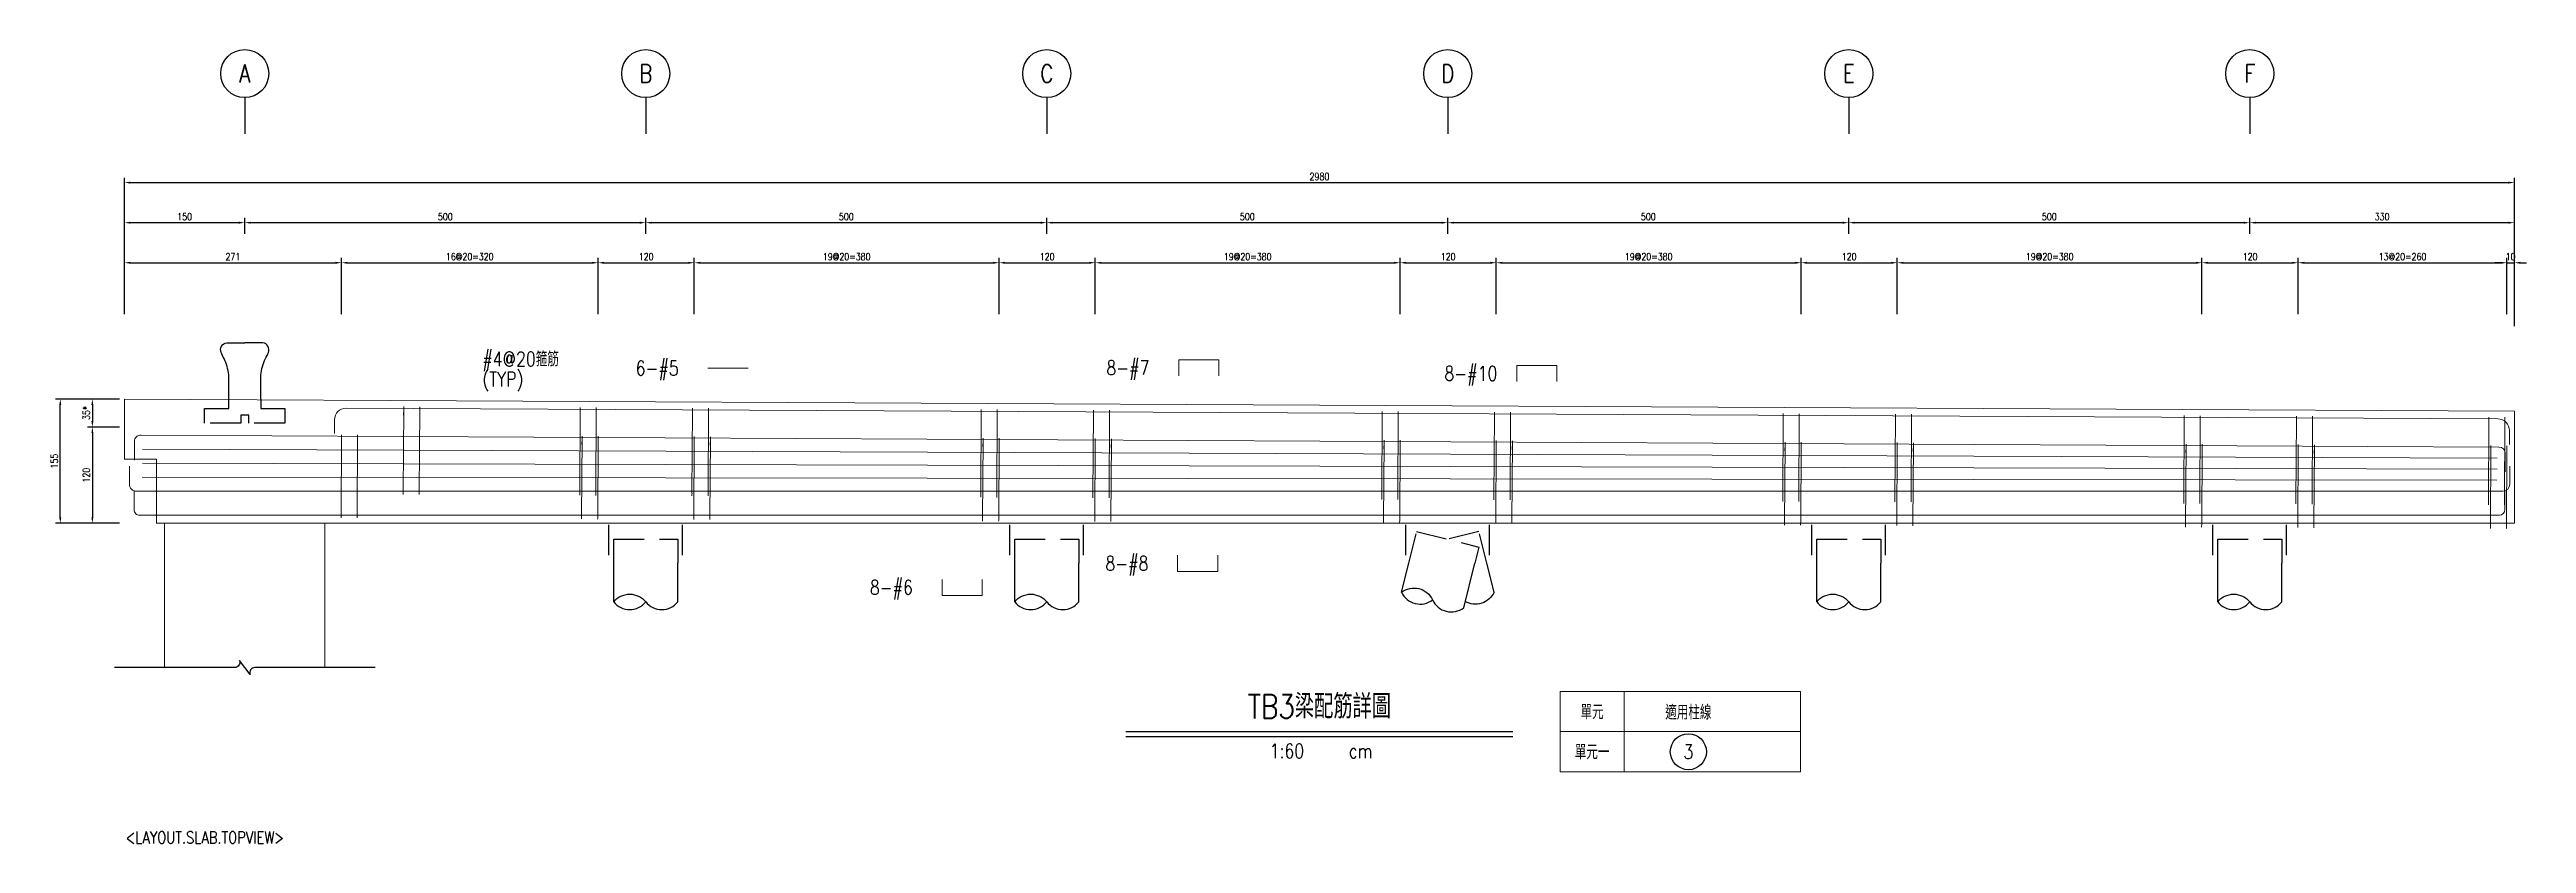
# Model space of a CAD drawing. Extents: x -4754 to 4976, y -19960 to 3841.
# Drawn here: x -359 to 2730, y -9499 to -8509 of the extents above; entities that cross this region are included whole.
import ezdxf
from ezdxf.enums import TextEntityAlignment as Align

# ---------------------------------------------------------------- set-up
doc = ezdxf.new("R2010")
doc.units = 0
doc.header["$LTSCALE"] = 3
doc.linetypes.add('DASHED', pattern=[19.05, 12.7, -6.35])
doc.layers.get('0').update_dxf_attribs({"linetype": 'CONTINUOUS'})
doc.layers.add('HB_0', color=7, linetype='CONTINUOUS', transparency=0.5)
for name, color, linetype in [('HB_DIM', 1, 'CONTINUOUS'), ('HB_SYMBOLS', 7, 'CONTINUOUS'), ('HB_TXT_CTEXT', 2, 'CONTINUOUS'), ('RCAD.PARM.Treatle', 2, 'CONTINUOUS'), ('鋼筋', 3, 'CONTINUOUS')]:
    doc.layers.add(name, color=color, linetype=linetype)
doc.styles.get("Standard").update_dxf_attribs({"font": 'ROMANS.shx', "width": 0.8, "bigfont": 'chineset.shx'})
doc.dimstyles.new('30', dxfattribs={"dimscale": 3, "dimtxt": 3, "dimasz": 2.5, "dimexe": 2, "dimexo": 2, "dimgap": 1, "dimtad": 1, "dimdsep": 46, "dimtxsty": 'Standard', "dimcen": 0, "dimclrd": 256, "dimclre": 256, "dimclrt": 2, "dimadec": 0, "dimazin": 0, "dimtfac": 1, "dimtix": 1, "dimtmove": 2, "dimatfit": 3, "dimfxl": 1, "dimtolj": 1, "dimtzin": 0, "dimarcsym": 0})

msp = doc.modelspace()

# ---------------------------------------------------------------- texts
at = {"layer": 'HB_TXT_CTEXT', "linetype": 'Continuous', "width": 0.8}
for s, p in [('#4@20箍筋', (180.767, -8895.029, 35.225)), (' 6-#5', (362.142, -8906.359, 50)), (' 8-#7', (949.051, -8905.823, -50)), ('(TYP)', (180.767, -8920.029, 35.225)), (' 8-#10', (1370.521, -8912.946, -38)), (' 8-#8', (947.798, -9149.808, -50)), (' 8-#6', (654.132, -9179.826, -50))]:
    msp.add_text(s, height=18, dxfattribs=at).set_placement(p, align=Align.MIDDLE_LEFT)
for s, p in [('單元', (1564.573, -9334.802)), ('適用柱線', (1684.573, -9334.802)), ('單元一', (1564.573, -9384.802))]:
    msp.add_text(s, height=18, dxfattribs=at).set_placement(p, align=Align.MIDDLE)
at = {"layer": 'RCAD.PARM.Treatle', "color": 6, "linetype": 'Continuous', "width": 0.8}
msp.add_text('<LAYOUT.SLAB.TOPVIEW>', height=15, rotation=360, dxfattribs=at).set_placement((-165.201, -9491.803), align=Align.MIDDLE)

# ---------------------------------------------------------------- blocks, each defined once
blk = doc.blocks.new('fender_bottom')
at = {"color": 1, "linetype": 'Continuous'}
blk.add_lwpolyline([(162.5, 0), (12.5, 0, 0.529473), (6.7, -8.6), (-6.7, 8.6, -0.532815), (-12.5, 0), (-162.5, 0)], format="xyb", dxfattribs=at)
blk = doc.blocks.new('fender_top_transverse')
at = {"layer": 'HB_0', "color": 1, "linetype": 'Continuous'}
for points in [[(-20, 30), (-20, 60, 0.07193), (-25.7, 80.5, -0.041495), (-29.5, 88.2, -0.488993), (-22.5, 100), (0, 100)], [(20, 30), (20, 60, -0.07193), (25.7, 80.5, 0.041495), (29.5, 88.2, 0.488993), (22.5, 100), (0, 100)]]:
    blk.add_lwpolyline(points, format="xyb", dxfattribs=at)
at = {"layer": 'HB_0', "color": 252, "linetype": 'DASHED'}
blk.add_lwpolyline([(20, 30), (20, 18), (50, 18), (50, 0), (5, 0), (5, 10), (-5, 10), (-5, 0), (-50, 0), (-50, 18), (-20, 18), (-20, 30)], dxfattribs=at)
blk = doc.blocks.new('pile_vertical')
at = {"color": 252, "linetype": 'DASHED'}
for p, q in [((-46, -40), (-46, 0)), ((46, -40), (46, 0))]:
    blk.add_line(p, q, dxfattribs=at)
at = {"linetype": 'Continuous'}
for p, q in [((-40, -98.1), (-40, -50)), ((40, -98.1), (40, -50))]:
    blk.add_line(p, q, dxfattribs=at)
at = {"color": 252, "linetype": 'DASHED'}
blk.add_lwpolyline([(-40, -50), (-40, -20), (40, -20), (40, -50)], dxfattribs=at)
at = {"linetype": 'Continuous'}
for points in [[(-40, -98.1, -0.48), (0, -98.1, 0.48), (40, -98.1, 0.48)], [(-40, -98.1, 0.48), (0, -98.1, 0.48)]]:
    blk.add_lwpolyline(points, format="xyb", dxfattribs=at)
blk = doc.blocks.new('pile_racked_Transverse')
at = {"layer": 'HB_0', "color": 252, "linetype": 'DASHED'}
for p, q in [((-52.2, -40), (-52.2, 0)), ((52.2, -40), (52.2, 0))]:
    blk.add_line(p, q, dxfattribs=at)
at = {"layer": 'HB_0', "linetype": 'Continuous'}
for p, q in [((-57.7, -86), (-48.7, -50)), ((19.9, -105.4), (33.7, -50)), ((57.7, -86), (48.7, -50))]:
    blk.add_line(p, q, dxfattribs=at)
at = {"layer": 'HB_0', "color": 252, "linetype": 'DASHED'}
for points in [[(-48.7, -50), (-38.8, -10.3), (38.8, -29.7), (33.7, -50)], [(48.7, -50), (38.8, -10.3), (0, -20)]]:
    blk.add_lwpolyline(points, dxfattribs=at)
at = {"layer": 'HB_0', "linetype": 'Continuous'}
for points in [[(-57.7, -86, -0.48), (-18.9, -95.7, 0.48), (19.9, -105.4, 0.48)], [(-57.7, -86, 0.48), (-18.9, -95.7, 0.48)], [(57.7, -86, -0.439137), (21.8, -97.6, -0.439137)]]:
    blk.add_lwpolyline(points, format="xyb", dxfattribs=at)
blk = doc.blocks.new('line_guide')
at = {"color": 4, "linetype": 'Continuous'}
blk.add_line((0, 0), (0, -45), dxfattribs=at)
blk.add_circle((0, 30), 30, dxfattribs=at)
at = {"color": 4, "linetype": 'Continuous', "width": 0.8}
blk.add_attdef('A', text='', height=22.5, dxfattribs=at).set_placement((0, 30), align=Align.MIDDLE)
blk = doc.blocks.new('title_beam')
at = {"color": 3, "linetype": 'Continuous'}
blk.add_line((-241.2, 0), (241.2, 0), dxfattribs=at)
at = {"color": 1, "linetype": 'Continuous'}
blk.add_line((-241.2, -6), (241.2, -6), dxfattribs=at)
at = {"color": 3, "linetype": 'Continuous', "width": 0.8}
blk.add_attdef('TITLE', text='', height=30, dxfattribs=at).set_placement((0, 33), align=Align.MIDDLE)
at = {"linetype": 'Continuous', "width": 0.8}
blk.add_attdef('SCALE', text='', height=18, dxfattribs=at).set_placement((-40.6, -24), align=Align.MIDDLE)
blk.add_attdef('CM', (36.5, -33), '', height=18, dxfattribs=at)
blk = doc.blocks.new('line_tag')
at = {"layer": 'HB_SYMBOLS', "color": 4, "linetype": 'Continuous'}
blk.add_circle((0, 0), 22.5, dxfattribs=at)
at = {"color": 4, "linetype": 'Continuous', "width": 0.8}
blk.add_attdef('A', text='', height=18, dxfattribs=at).set_placement((0, 0), align=Align.MIDDLE)
blk = doc.blocks.new('*D241')
at = {"layer": 'HB_DIM', "linetype": 'Continuous', "lineweight": -2}
for p, q in [((-271.4, -8944.8), (-311.4, -8944.8)), ((-305.4, -8952.3), (-305.4, -8972.3)), ((-271.4, -8979.8), (-311.4, -8979.8))]:
    blk.add_line(p, q, dxfattribs=at)
at = {"layer": 'HB_DIM'}
for points in [[(-304.2, -8952.3), (-306.7, -8952.3), (-305.4, -8944.8)], [(-306.7, -8972.3), (-304.2, -8972.3), (-305.4, -8979.8)]]:
    blk.add_solid(points, dxfattribs=at)
at = {"layer": 'HB_DIM', "color": 2, "linetype": 'Continuous', "insert": (-312.9, -8962.3), "char_height": 9, "attachment_point": 5, "rotation": 90}
blk.add_mtext('\\A1;35*', dxfattribs=at)
blk = doc.blocks.new('*D242')
at = {"layer": 'HB_DIM', "linetype": 'Continuous', "lineweight": -2}
for p, q in [((-271.4, -8979.8), (-311.4, -8979.8)), ((-305.4, -8987.3), (-305.4, -9092.3)), ((-271.4, -9099.8), (-311.4, -9099.8))]:
    blk.add_line(p, q, dxfattribs=at)
at = {"layer": 'HB_DIM'}
for points in [[(-304.2, -8987.3), (-306.7, -8987.3), (-305.4, -8979.8)], [(-306.7, -9092.3), (-304.2, -9092.3), (-305.4, -9099.8)]]:
    blk.add_solid(points, dxfattribs=at)
at = {"layer": 'HB_DIM', "color": 2, "linetype": 'Continuous', "insert": (-312.9, -9039.8), "char_height": 9, "attachment_point": 5, "rotation": 90}
blk.add_mtext('\\A1;120', dxfattribs=at)
blk = doc.blocks.new('*D243')
at = {"layer": 'HB_DIM', "linetype": 'Continuous', "lineweight": -2}
for p, q in [((-265.4, -8838.8), (-265.4, -8768.8)), ((5.1, -8838.8), (5.1, -8768.8)), ((-257.9, -8774.8), (-2.4, -8774.8))]:
    blk.add_line(p, q, dxfattribs=at)
at = {"layer": 'HB_DIM'}
for points in [[(-257.9, -8773.6), (-257.9, -8776.1), (-265.4, -8774.8)], [(-2.4, -8776.1), (-2.4, -8773.6), (5.1, -8774.8)]]:
    blk.add_solid(points, dxfattribs=at)
at = {"layer": 'HB_DIM', "color": 2, "linetype": 'Continuous', "insert": (-130.2, -8767.3), "char_height": 9, "attachment_point": 5, "rotation": 0}
blk.add_mtext('\\A1;271', dxfattribs=at)
blk = doc.blocks.new('*D244')
at = {"layer": 'HB_DIM', "linetype": 'Continuous', "lineweight": -2}
for p, q in [((5.1, -8838.8), (5.1, -8768.8)), ((325.1, -8838.8), (325.1, -8768.8)), ((12.6, -8774.8), (317.6, -8774.8))]:
    blk.add_line(p, q, dxfattribs=at)
at = {"layer": 'HB_DIM'}
for points in [[(12.6, -8773.6), (12.6, -8776.1), (5.1, -8774.8)], [(317.6, -8776.1), (317.6, -8773.6), (325.1, -8774.8)]]:
    blk.add_solid(points, dxfattribs=at)
at = {"layer": 'HB_DIM', "color": 2, "linetype": 'Continuous', "insert": (165.1, -8767.3), "char_height": 9, "attachment_point": 5, "rotation": 0}
blk.add_mtext('\\A1;16@20=320', dxfattribs=at)
blk = doc.blocks.new('*D245')
at = {"layer": 'HB_DIM', "linetype": 'Continuous', "lineweight": -2}
for p, q in [((325.1, -8838.8), (325.1, -8768.8)), ((445.1, -8838.8), (445.1, -8768.8)), ((332.6, -8774.8), (437.6, -8774.8))]:
    blk.add_line(p, q, dxfattribs=at)
at = {"layer": 'HB_DIM'}
for points in [[(332.6, -8773.6), (332.6, -8776.1), (325.1, -8774.8)], [(437.6, -8776.1), (437.6, -8773.6), (445.1, -8774.8)]]:
    blk.add_solid(points, dxfattribs=at)
at = {"layer": 'HB_DIM', "color": 2, "linetype": 'Continuous', "insert": (385.1, -8767.3), "char_height": 9, "attachment_point": 5, "rotation": 0}
blk.add_mtext('\\A1;120', dxfattribs=at)
blk = doc.blocks.new('*D246')
at = {"layer": 'HB_DIM', "linetype": 'Continuous', "lineweight": -2}
for p, q in [((445.1, -8838.8), (445.1, -8768.8)), ((825.1, -8838.8), (825.1, -8768.8)), ((452.6, -8774.8), (817.6, -8774.8))]:
    blk.add_line(p, q, dxfattribs=at)
at = {"layer": 'HB_DIM'}
for points in [[(452.6, -8773.6), (452.6, -8776.1), (445.1, -8774.8)], [(817.6, -8776.1), (817.6, -8773.6), (825.1, -8774.8)]]:
    blk.add_solid(points, dxfattribs=at)
at = {"layer": 'HB_DIM', "color": 2, "linetype": 'Continuous', "insert": (635.1, -8767.3), "char_height": 9, "attachment_point": 5, "rotation": 0}
blk.add_mtext('\\A1;19@20=380', dxfattribs=at)
blk = doc.blocks.new('*D247')
at = {"layer": 'HB_DIM', "linetype": 'Continuous', "lineweight": -2}
for p, q in [((825.1, -8838.8), (825.1, -8768.8)), ((945.1, -8838.8), (945.1, -8768.8)), ((832.6, -8774.8), (937.6, -8774.8))]:
    blk.add_line(p, q, dxfattribs=at)
at = {"layer": 'HB_DIM'}
for points in [[(832.6, -8773.6), (832.6, -8776.1), (825.1, -8774.8)], [(937.6, -8776.1), (937.6, -8773.6), (945.1, -8774.8)]]:
    blk.add_solid(points, dxfattribs=at)
at = {"layer": 'HB_DIM', "color": 2, "linetype": 'Continuous', "insert": (885.1, -8767.3), "char_height": 9, "attachment_point": 5, "rotation": 0}
blk.add_mtext('\\A1;120', dxfattribs=at)
blk = doc.blocks.new('*D248')
at = {"layer": 'HB_DIM', "linetype": 'Continuous', "lineweight": -2}
for p, q in [((945.1, -8838.8), (945.1, -8768.8)), ((1325.1, -8838.8), (1325.1, -8768.8)), ((952.6, -8774.8), (1317.6, -8774.8))]:
    blk.add_line(p, q, dxfattribs=at)
at = {"layer": 'HB_DIM'}
for points in [[(952.6, -8773.6), (952.6, -8776.1), (945.1, -8774.8)], [(1317.6, -8776.1), (1317.6, -8773.6), (1325.1, -8774.8)]]:
    blk.add_solid(points, dxfattribs=at)
at = {"layer": 'HB_DIM', "color": 2, "linetype": 'Continuous', "insert": (1135.1, -8767.3), "char_height": 9, "attachment_point": 5, "rotation": 0}
blk.add_mtext('\\A1;19@20=380', dxfattribs=at)
blk = doc.blocks.new('*D249')
at = {"layer": 'HB_DIM', "linetype": 'Continuous', "lineweight": -2}
for p, q in [((1325.1, -8838.8), (1325.1, -8768.8)), ((1445.1, -8838.8), (1445.1, -8768.8)), ((1332.6, -8774.8), (1437.6, -8774.8))]:
    blk.add_line(p, q, dxfattribs=at)
at = {"layer": 'HB_DIM'}
for points in [[(1332.6, -8773.6), (1332.6, -8776.1), (1325.1, -8774.8)], [(1437.6, -8776.1), (1437.6, -8773.6), (1445.1, -8774.8)]]:
    blk.add_solid(points, dxfattribs=at)
at = {"layer": 'HB_DIM', "color": 2, "linetype": 'Continuous', "insert": (1385.1, -8767.3), "char_height": 9, "attachment_point": 5, "rotation": 0}
blk.add_mtext('\\A1;120', dxfattribs=at)
blk = doc.blocks.new('*D250')
at = {"layer": 'HB_DIM', "linetype": 'Continuous', "lineweight": -2}
for p, q in [((1445.1, -8838.8), (1445.1, -8768.8)), ((1825.1, -8838.8), (1825.1, -8768.8)), ((1452.6, -8774.8), (1817.6, -8774.8))]:
    blk.add_line(p, q, dxfattribs=at)
at = {"layer": 'HB_DIM'}
for points in [[(1452.6, -8773.6), (1452.6, -8776.1), (1445.1, -8774.8)], [(1817.6, -8776.1), (1817.6, -8773.6), (1825.1, -8774.8)]]:
    blk.add_solid(points, dxfattribs=at)
at = {"layer": 'HB_DIM', "color": 2, "linetype": 'Continuous', "insert": (1635.1, -8767.3), "char_height": 9, "attachment_point": 5, "rotation": 0}
blk.add_mtext('\\A1;19@20=380', dxfattribs=at)
blk = doc.blocks.new('*D251')
at = {"layer": 'HB_DIM', "linetype": 'Continuous', "lineweight": -2}
for p, q in [((1825.1, -8838.8), (1825.1, -8768.8)), ((1945.1, -8838.8), (1945.1, -8768.8)), ((1832.6, -8774.8), (1937.6, -8774.8))]:
    blk.add_line(p, q, dxfattribs=at)
at = {"layer": 'HB_DIM'}
for points in [[(1832.6, -8773.6), (1832.6, -8776.1), (1825.1, -8774.8)], [(1937.6, -8776.1), (1937.6, -8773.6), (1945.1, -8774.8)]]:
    blk.add_solid(points, dxfattribs=at)
at = {"layer": 'HB_DIM', "color": 2, "linetype": 'Continuous', "insert": (1885.1, -8767.3), "char_height": 9, "attachment_point": 5, "rotation": 0}
blk.add_mtext('\\A1;120', dxfattribs=at)
blk = doc.blocks.new('*D252')
at = {"layer": 'HB_DIM', "linetype": 'Continuous', "lineweight": -2}
for p, q in [((1945.1, -8838.8), (1945.1, -8768.8)), ((2325, -8838.8), (2325, -8768.8)), ((1952.6, -8774.8), (2317.5, -8774.8))]:
    blk.add_line(p, q, dxfattribs=at)
at = {"layer": 'HB_DIM'}
for points in [[(1952.6, -8773.6), (1952.6, -8776.1), (1945.1, -8774.8)], [(2317.5, -8776.1), (2317.5, -8773.6), (2325, -8774.8)]]:
    blk.add_solid(points, dxfattribs=at)
at = {"layer": 'HB_DIM', "color": 2, "linetype": 'Continuous', "insert": (2135.1, -8767.3), "char_height": 9, "attachment_point": 5, "rotation": 0}
blk.add_mtext('\\A1;19@20=380', dxfattribs=at)
blk = doc.blocks.new('*D253')
at = {"layer": 'HB_DIM', "linetype": 'Continuous', "lineweight": -2}
for p, q in [((2325, -8838.8), (2325, -8768.8)), ((2445, -8838.8), (2445, -8768.8)), ((2332.5, -8774.8), (2437.5, -8774.8))]:
    blk.add_line(p, q, dxfattribs=at)
at = {"layer": 'HB_DIM'}
for points in [[(2332.5, -8773.6), (2332.5, -8776.1), (2325, -8774.8)], [(2437.5, -8776.1), (2437.5, -8773.6), (2445, -8774.8)]]:
    blk.add_solid(points, dxfattribs=at)
at = {"layer": 'HB_DIM', "color": 2, "linetype": 'Continuous', "insert": (2385, -8767.3), "char_height": 9, "attachment_point": 5, "rotation": 0}
blk.add_mtext('\\A1;120', dxfattribs=at)
blk = doc.blocks.new('*D254')
at = {"layer": 'HB_DIM', "linetype": 'Continuous', "lineweight": -2}
for p, q in [((2445, -8838.8), (2445, -8768.8)), ((2705, -8838.8), (2705, -8768.8)), ((2452.5, -8774.8), (2697.5, -8774.8))]:
    blk.add_line(p, q, dxfattribs=at)
at = {"layer": 'HB_DIM'}
for points in [[(2452.5, -8773.6), (2452.5, -8776.1), (2445, -8774.8)], [(2697.5, -8776.1), (2697.5, -8773.6), (2705, -8774.8)]]:
    blk.add_solid(points, dxfattribs=at)
at = {"layer": 'HB_DIM', "color": 2, "linetype": 'Continuous', "insert": (2575, -8767.3), "char_height": 9, "attachment_point": 5, "rotation": 0}
blk.add_mtext('\\A1;13@20=260', dxfattribs=at)
blk = doc.blocks.new('*D255')
at = {"layer": 'HB_DIM', "linetype": 'Continuous', "lineweight": -2}
for p, q in [((2705, -8838.8), (2705, -8768.8)), ((2714.6, -8838.8), (2714.6, -8768.8)), ((2697.5, -8774.8), (2690, -8774.8)), ((2705, -8774.8), (2714.6, -8774.8)), ((2722.1, -8774.8), (2729.6, -8774.8))]:
    blk.add_line(p, q, dxfattribs=at)
at = {"layer": 'HB_DIM'}
for points in [[(2697.5, -8776.1), (2697.5, -8773.6), (2705, -8774.8)], [(2722.1, -8773.6), (2722.1, -8776.1), (2714.6, -8774.8)]]:
    blk.add_solid(points, dxfattribs=at)
at = {"layer": 'HB_DIM', "color": 2, "linetype": 'Continuous', "insert": (2709.8, -8767.3), "char_height": 9, "attachment_point": 5, "rotation": 0}
blk.add_mtext('\\A1;10', dxfattribs=at)
blk = doc.blocks.new('*D256')
at = {"layer": 'HB_DIM', "linetype": 'Continuous', "lineweight": -2}
for p, q in [((-265.4, -8838.8), (-265.4, -8668.8)), ((-257.9, -8674.8), (2707.1, -8674.8)), ((2714.6, -8853.8), (2714.6, -8668.8))]:
    blk.add_line(p, q, dxfattribs=at)
at = {"layer": 'HB_DIM'}
for points in [[(-257.9, -8673.6), (-257.9, -8676.1), (-265.4, -8674.8)], [(2707.1, -8676.1), (2707.1, -8673.6), (2714.6, -8674.8)]]:
    blk.add_solid(points, dxfattribs=at)
at = {"layer": 'HB_DIM', "color": 2, "linetype": 'Continuous', "insert": (1224.6, -8667.3), "char_height": 9, "attachment_point": 5, "rotation": 0}
blk.add_mtext('\\A1;2980', dxfattribs=at)
blk = doc.blocks.new('*D257')
at = {"layer": 'HB_DIM', "linetype": 'Continuous', "lineweight": -2}
for p, q in [((-265.4, -8838.8), (-265.4, -8718.8)), ((-257.9, -8724.8), (-122.9, -8724.8)), ((-115.4, -8738.8), (-115.4, -8718.8))]:
    blk.add_line(p, q, dxfattribs=at)
at = {"layer": 'HB_DIM'}
for points in [[(-257.9, -8723.6), (-257.9, -8726.1), (-265.4, -8724.8)], [(-122.9, -8726.1), (-122.9, -8723.6), (-115.4, -8724.8)]]:
    blk.add_solid(points, dxfattribs=at)
at = {"layer": 'HB_DIM', "color": 2, "linetype": 'Continuous', "insert": (-190.4, -8717.3), "char_height": 9, "attachment_point": 5, "rotation": 0}
blk.add_mtext('\\A1;150', dxfattribs=at)
blk = doc.blocks.new('*D258')
at = {"layer": 'HB_DIM', "linetype": 'Continuous', "lineweight": -2}
for p, q in [((-115.4, -8738.8), (-115.4, -8718.8)), ((-107.9, -8724.8), (377.1, -8724.8)), ((384.6, -8738.8), (384.6, -8718.8))]:
    blk.add_line(p, q, dxfattribs=at)
at = {"layer": 'HB_DIM'}
for points in [[(-107.9, -8723.6), (-107.9, -8726.1), (-115.4, -8724.8)], [(377.1, -8726.1), (377.1, -8723.6), (384.6, -8724.8)]]:
    blk.add_solid(points, dxfattribs=at)
at = {"layer": 'HB_DIM', "color": 2, "linetype": 'Continuous', "insert": (134.6, -8717.3), "char_height": 9, "attachment_point": 5, "rotation": 0}
blk.add_mtext('\\A1;500', dxfattribs=at)
blk = doc.blocks.new('*D259')
at = {"layer": 'HB_DIM', "linetype": 'Continuous', "lineweight": -2}
for p, q in [((384.6, -8738.8), (384.6, -8718.8)), ((392.1, -8724.8), (877.1, -8724.8)), ((884.6, -8738.8), (884.6, -8718.8))]:
    blk.add_line(p, q, dxfattribs=at)
at = {"layer": 'HB_DIM'}
for points in [[(392.1, -8723.6), (392.1, -8726.1), (384.6, -8724.8)], [(877.1, -8726.1), (877.1, -8723.6), (884.6, -8724.8)]]:
    blk.add_solid(points, dxfattribs=at)
at = {"layer": 'HB_DIM', "color": 2, "linetype": 'Continuous', "insert": (634.6, -8717.3), "char_height": 9, "attachment_point": 5, "rotation": 0}
blk.add_mtext('\\A1;500', dxfattribs=at)
blk = doc.blocks.new('*D260')
at = {"layer": 'HB_DIM', "linetype": 'Continuous', "lineweight": -2}
for p, q in [((884.6, -8738.8), (884.6, -8718.8)), ((892.1, -8724.8), (1377.1, -8724.8)), ((1384.6, -8738.8), (1384.6, -8718.8))]:
    blk.add_line(p, q, dxfattribs=at)
at = {"layer": 'HB_DIM'}
for points in [[(892.1, -8723.6), (892.1, -8726.1), (884.6, -8724.8)], [(1377.1, -8726.1), (1377.1, -8723.6), (1384.6, -8724.8)]]:
    blk.add_solid(points, dxfattribs=at)
at = {"layer": 'HB_DIM', "color": 2, "linetype": 'Continuous', "insert": (1134.6, -8717.3), "char_height": 9, "attachment_point": 5, "rotation": 0}
blk.add_mtext('\\A1;500', dxfattribs=at)
blk = doc.blocks.new('*D261')
at = {"layer": 'HB_DIM', "linetype": 'Continuous', "lineweight": -2}
for p, q in [((1384.6, -8738.8), (1384.6, -8718.8)), ((1392.1, -8724.8), (1877.1, -8724.8)), ((1884.6, -8738.8), (1884.6, -8718.8))]:
    blk.add_line(p, q, dxfattribs=at)
at = {"layer": 'HB_DIM'}
for points in [[(1392.1, -8723.6), (1392.1, -8726.1), (1384.6, -8724.8)], [(1877.1, -8726.1), (1877.1, -8723.6), (1884.6, -8724.8)]]:
    blk.add_solid(points, dxfattribs=at)
at = {"layer": 'HB_DIM', "color": 2, "linetype": 'Continuous', "insert": (1634.6, -8717.3), "char_height": 9, "attachment_point": 5, "rotation": 0}
blk.add_mtext('\\A1;500', dxfattribs=at)
blk = doc.blocks.new('*D262')
at = {"layer": 'HB_DIM', "linetype": 'Continuous', "lineweight": -2}
for p, q in [((1884.6, -8738.8), (1884.6, -8718.8)), ((1892.1, -8724.8), (2377.1, -8724.8)), ((2384.6, -8738.8), (2384.6, -8718.8))]:
    blk.add_line(p, q, dxfattribs=at)
at = {"layer": 'HB_DIM'}
for points in [[(1892.1, -8723.6), (1892.1, -8726.1), (1884.6, -8724.8)], [(2377.1, -8726.1), (2377.1, -8723.6), (2384.6, -8724.8)]]:
    blk.add_solid(points, dxfattribs=at)
at = {"layer": 'HB_DIM', "color": 2, "linetype": 'Continuous', "insert": (2134.6, -8717.3), "char_height": 9, "attachment_point": 5, "rotation": 0}
blk.add_mtext('\\A1;500', dxfattribs=at)
blk = doc.blocks.new('*D263')
at = {"layer": 'HB_DIM', "linetype": 'Continuous', "lineweight": -2}
for p, q in [((2384.6, -8738.8), (2384.6, -8718.8)), ((2392.1, -8724.8), (2707.1, -8724.8)), ((2714.6, -8838.8), (2714.6, -8718.8))]:
    blk.add_line(p, q, dxfattribs=at)
at = {"layer": 'HB_DIM'}
for points in [[(2392.1, -8723.6), (2392.1, -8726.1), (2384.6, -8724.8)], [(2707.1, -8726.1), (2707.1, -8723.6), (2714.6, -8724.8)]]:
    blk.add_solid(points, dxfattribs=at)
at = {"layer": 'HB_DIM', "color": 2, "linetype": 'Continuous', "insert": (2549.6, -8717.3), "char_height": 9, "attachment_point": 5, "rotation": 0}
blk.add_mtext('\\A1;330', dxfattribs=at)
blk = doc.blocks.new('*D264')
at = {"layer": 'HB_DIM', "linetype": 'Continuous', "lineweight": -2}
for p, q in [((-281.4, -8944.8), (-351.4, -8944.8)), ((-345.4, -9092.3), (-345.4, -8952.3)), ((-281.4, -9099.8), (-351.4, -9099.8))]:
    blk.add_line(p, q, dxfattribs=at)
at = {"layer": 'HB_DIM'}
for points in [[(-344.2, -8952.3), (-346.7, -8952.3), (-345.4, -8944.8)], [(-346.7, -9092.3), (-344.2, -9092.3), (-345.4, -9099.8)]]:
    blk.add_solid(points, dxfattribs=at)
at = {"layer": 'HB_DIM', "color": 2, "linetype": 'Continuous', "insert": (-352.9, -9022.3), "char_height": 9, "attachment_point": 5, "rotation": 90}
blk.add_mtext('\\A1;155', dxfattribs=at)

# ---------------------------------------------------------------- dimensions: what is measured, and where the dimension line sits
at = {"layer": 'HB_DIM', "linetype": 'Continuous'}
for base, p1, p2, angle, override, picture, middle in [((2714.573, -8674.802), (-265.427, -8844.802), (2714.573, -8859.802), 0, {"dimdec": 0, "dimpost": '<>'}, '*D256', (1224.573, -8667.302)), ((-115.427, -8724.802), (-265.427, -8844.802), (-115.427, -8744.802, -3059), 0, {"dimdec": 0, "dimpost": '<>'}, '*D257', (-190.427, -8717.302)), ((384.573, -8724.802), (-115.427, -8744.802, -3059), (384.573, -8744.802, -2559), 0, {"dimdec": 0, "dimpost": '<>'}, '*D258', (134.573, -8717.302)), ((884.573, -8724.802), (384.573, -8744.802, -2559), (884.573, -8744.802, -2059), 0, {"dimdec": 0, "dimpost": '<>'}, '*D259', (634.573, -8717.302)), ((1384.573, -8724.802), (884.573, -8744.802, -2059), (1384.573, -8744.802, -1559), 0, {"dimdec": 0, "dimpost": '<>'}, '*D260', (1134.573, -8717.302)), ((1884.573, -8724.802), (1384.573, -8744.802, -1559), (1884.573, -8744.802, -1059), 0, {"dimdec": 0, "dimpost": '<>'}, '*D261', (1634.573, -8717.302)), ((2384.573, -8724.802), (1884.573, -8744.802, -1059), (2384.573, -8744.802, -559), 0, {"dimdec": 0, "dimpost": '<>'}, '*D262', (2134.573, -8717.302)), ((2714.573, -8724.802), (2384.573, -8744.802, -559), (2714.573, -8844.802), 0, {"dimdec": 0, "dimpost": '<>'}, '*D263', (2549.573, -8717.302)), ((5.078, -8774.802), (-265.427, -8844.802), (5.078, -8844.802, 45.395), 0, {"dimdec": 0, "dimpost": '<>'}, '*D243', (-130.174, -8767.302)), ((445.072, -8774.802), (325.074, -8844.802, 45.395), (445.072, -8844.802, 45.395), 0, {"dimdec": 0, "dimpost": '<>'}, '*D245', (385.073, -8767.302)), ((945.066, -8774.802), (825.067, -8844.802, 45.395), (945.066, -8844.802, 45.395), 0, {"dimdec": 0, "dimpost": '<>'}, '*D247', (885.067, -8767.302)), ((1445.06, -8774.802), (1325.061, -8844.802, 45.395), (1445.06, -8844.802, 45.395), 0, {"dimdec": 0, "dimpost": '<>'}, '*D249', (1385.06, -8767.302)), ((1945.053, -8774.802), (1825.055, -8844.802, 45.395), (1945.053, -8844.802, 45.395), 0, {"dimdec": 0, "dimpost": '<>'}, '*D251', (1885.054, -8767.302)), ((2445.047, -8774.802), (2325.048, -8844.802, 45.395), (2445.047, -8844.802, 45.395), 0, {"dimdec": 0, "dimpost": '<>'}, '*D253', (2385.048, -8767.302)), ((2714.573, -8774.802), (2705.044, -8844.802, 45.395), (2714.573, -8844.802), 0, {"dimdec": 0, "dimpost": '<>'}, '*D255', (2709.808, -8767.302)), ((-345.427, -8944.802), (-275.427, -9099.802), (-275.427, -8944.802), 90, {"dimtad": 4, "dimdec": 0, "dimpost": '<>'}, '*D264', (-352.927, -9022.302)), ((-305.427, -9099.802), (-265.427, -8979.802), (-265.427, -9099.802), 90, {"dimtad": 4, "dimdec": 0, "dimpost": '<>'}, '*D242', (-312.927, -9039.802))]:
    dim = msp.add_linear_dim(base=base, p1=p1, p2=p2, angle=angle, dimstyle='30', override=override, dxfattribs=at)
    dim.commit()
    dim.dimension.update_dxf_attribs({"geometry": picture, "text_midpoint": middle})
for base, p1, p2, angle, text, override, picture, middle in [((325.074, -8774.802), (5.078, -8844.802, 45.395), (325.074, -8844.802, 45.395), 0, '16@20=<>', {"dimdec": 0, "dimpost": '<>'}, '*D244', (165.076, -8767.302)), ((825.067, -8774.802), (445.072, -8844.802, 45.395), (825.067, -8844.802, 45.395), 0, '19@20=<>', {"dimdec": 0, "dimpost": '<>'}, '*D246', (635.07, -8767.302)), ((1325.061, -8774.802), (945.066, -8844.802, 45.395), (1325.061, -8844.802, 45.395), 0, '19@20=<>', {"dimdec": 0, "dimpost": '<>'}, '*D248', (1135.063, -8767.302)), ((1825.055, -8774.802), (1445.06, -8844.802, 45.395), (1825.055, -8844.802, 45.395), 0, '19@20=<>', {"dimdec": 0, "dimpost": '<>'}, '*D250', (1635.057, -8767.302)), ((2325.048, -8774.802), (1945.053, -8844.802, 45.395), (2325.048, -8844.802, 45.395), 0, '19@20=<>', {"dimdec": 0, "dimpost": '<>'}, '*D252', (2135.051, -8767.302)), ((2705.044, -8774.802), (2445.047, -8844.802, 45.395), (2705.044, -8844.802, 45.395), 0, '13@20=<>', {"dimdec": 0, "dimpost": '<>'}, '*D254', (2575.045, -8767.302)), ((-305.427, -8979.802), (-265.427, -8944.802), (-265.427, -8979.802), 90, '<>*', {"dimtad": 4, "dimdec": 0, "dimpost": '<>'}, '*D241', (-312.927, -8962.302))]:
    dim = msp.add_linear_dim(base=base, p1=p1, p2=p2, angle=angle, text=text, dimstyle='30', override=override, dxfattribs=at)
    dim.commit()
    dim.dimension.update_dxf_attribs({"geometry": picture, "text_midpoint": middle})

# ---------------------------------------------------------------- linework, layer by layer
at = {"layer": 'HB_0', "lineweight": 5}
for p, q in [((-215.427, -9099.802), (-215.427, -9279.802)), ((-15.427, -9099.802), (-15.427, -9279.802))]:
    msp.add_line(p, q, dxfattribs=at)
msp.add_lwpolyline([(-225.427, -9099.802), (-225.427, -9019.802), (-265.427, -9019.802), (-265.427, -8944.802), (2714.573, -8959.802), (2714.573, -9099.802), (-225.427, -9099.802)], dxfattribs=at)
at = {"layer": 'HB_DIM', "color": 1, "linetype": 'Continuous'}
for points in [[(25.129, -8990.171, 0, 1.25, 0), (37.439, -8981.661, 0, 0, 0), (162.767, -8895.029, 0, 0, 0), (180.767, -8895.029, 0, 0, 0)], [(102.767, -8955.029, 0, 1.25, 0), (112.767, -8945.029, 0, 0, 0), (162.767, -8895.029, 0, 0, 0), (180.767, -8895.029, 0, 0, 0)], [(344.142, -9026.359, 0, 1.25, 0), (344.142, -9011.359, 0, 0, 0), (344.142, -8906.359, 0, 0, 0), (362.142, -8906.359, 0, 0, 0)], [(344.142, -9043.104, 0, 1.25, 0), (344.142, -9028.104, 0, 0, 0), (344.142, -8906.359, 0, 0, 0), (362.142, -8906.359, 0, 0, 0)], [(344.142, -9009.614, 0, 1.25, 0), (344.142, -8994.614, 0, 0, 0), (344.142, -8906.359, 0, 0, 0), (362.142, -8906.359, 0, 0, 0)], [(931.051, -8995.823, 0, 1.25, 0), (931.051, -8980.823, 0, 0, 0), (931.051, -8905.823, 0, 0, 0), (949.051, -8905.823, 0, 0, 0)], [(1352.521, -8962.946, 0, 1.25, 0), (1352.521, -8947.946, 0, 0, 0), (1352.521, -8912.946, 0, 0, 0), (1370.521, -8912.946, 0, 0, 0)], [(929.798, -9059.808, 0, 1.25, 0), (929.798, -9074.808, 0, 0, 0), (929.798, -9149.808, 0, 0, 0), (947.798, -9149.808, 0, 0, 0)], [(636.132, -9089.826, 0, 1.25, 0), (636.132, -9104.826, 0, 0, 0), (636.132, -9179.826, 0, 0, 0), (654.132, -9179.826, 0, 0, 0)]]:
    msp.add_lwpolyline(points, format="xyseb", dxfattribs=at)
at = {"layer": 'HB_TXT_CTEXT', "lineweight": 5}
msp.add_line((462.142, -8906.359, 50), (512.142, -8906.359, 50), dxfattribs=at)
at = {"layer": 'HB_TXT_CTEXT', "color": 4, "lineweight": 5, "true_color": 0x00ffff}
for p, q in [((1604.573, -9309.802), (1604.573, -9409.802)), ((1524.573, -9359.802), (1824.573, -9359.802))]:
    msp.add_line(p, q, dxfattribs=at)
msp.add_lwpolyline([(1524.573, -9309.802), (1524.573, -9409.802), (1824.573, -9409.802), (1824.573, -9309.802), (1524.573, -9309.802)], dxfattribs=at)
at = {"layer": 'HB_TXT_CTEXT', "lineweight": 5}
for points in [[(1049.051, -8915.823, -50), (1049.051, -8895.823, -50), (1099.051, -8895.823, -50), (1099.051, -8915.823, -50)], [(1470.521, -8922.946, -38), (1470.521, -8902.946, -38), (1520.521, -8902.946, -38), (1520.521, -8922.946, -38)], [(1047.798, -9139.808, -50), (1047.798, -9159.808, -50), (1097.798, -9159.808, -50), (1097.798, -9139.808, -50)], [(754.132, -9169.826, -50), (754.132, -9189.826, -50), (804.132, -9189.826, -50), (804.132, -9169.826, -50)]]:
    msp.add_polyline3d(points, dxfattribs=at)
at = {"layer": '鋼筋', "lineweight": 5}
for p, q in [((11.01, -8956.193, -38), (2694.033, -8969.698, -38)), ((11.01, -8956.193, -27.143), (2694.033, -8969.698, -27.143)), ((11.01, -8956.193, -16.286), (2694.033, -8969.698, -16.286)), ((11.01, -8956.193, -5.429), (2694.033, -8969.698, -5.429)), ((11.01, -8956.193, 5.429), (2694.033, -8969.698, 5.429)), ((11.01, -8956.193, 16.286), (2694.033, -8969.698, 16.286)), ((11.01, -8956.193, 27.143), (2694.033, -8969.698, 27.143)), ((11.01, -8956.193, 38), (2694.033, -8969.698, 38)), ((-3.639, -8987.73, -38), (-3.553, -8970.61, -38)), ((-3.639, -8987.73, -27.143), (-3.553, -8970.61, -27.143)), ((-3.639, -8987.73, -16.286), (-3.553, -8970.61, -16.286)), ((-3.639, -8987.73, -5.429), (-3.553, -8970.61, -5.429)), ((-3.639, -8987.73, 5.429), (-3.553, -8970.61, 5.429)), ((-3.639, -8987.73, 16.286), (-3.553, -8970.61, 16.286)), ((-3.639, -8987.73, 27.143), (-3.553, -8970.61, 27.143)), ((-3.639, -8987.73, 38), (-3.553, -8970.61, 38)), ((82.754, -8957.512, 40.245), (82.235, -9060.652, 40.245)), ((82.235, -9060.652, -40.245), (82.754, -8957.512, -40.245)), ((82.716, -8965.132, 33.895), (82.754, -8957.512, 33.895)), ((82.754, -8957.512, -33.895), (82.716, -8965.132, -33.895)), ((102.754, -8957.613, 40.245), (102.235, -9060.752, 40.245)), ((102.235, -9060.752, -40.245), (102.754, -8957.613, -40.245)), ((102.715, -8965.233, 33.895), (102.754, -8957.613, 33.895)), ((102.754, -8957.613, -33.895), (102.715, -8965.233, -33.895)), ((302.751, -8958.62, 40.245), (302.232, -9061.759, 40.245)), ((302.232, -9061.759, -40.245), (302.751, -8958.62, -40.245)), ((302.713, -8966.24, 33.895), (302.751, -8958.62, 33.895)), ((302.751, -8958.62, -33.895), (302.713, -8966.24, -33.895)), ((322.751, -8958.72, 40.245), (322.232, -9061.86, 40.245)), ((322.232, -9061.86, -40.245), (322.751, -8958.72, -40.245)), ((322.713, -8966.34, 33.895), (322.751, -8958.72, 33.895)), ((322.751, -8958.72, -33.895), (322.713, -8966.34, -33.895)), ((442.749, -8959.324, 40.245), (442.23, -9062.464, 40.245)), ((442.23, -9062.464, -40.245), (442.749, -8959.324, -40.245)), ((442.711, -8966.944, 33.895), (442.749, -8959.324, 33.895)), ((442.749, -8959.324, -33.895), (442.711, -8966.944, -33.895)), ((462.749, -8959.425, 40.245), (462.23, -9062.564, 40.245)), ((462.23, -9062.564, -40.245), (462.749, -8959.425, -40.245)), ((462.711, -8967.045, 33.895), (462.749, -8959.425, 33.895)), ((462.749, -8959.425, -33.895), (462.711, -8967.045, -33.895)), ((802.745, -8961.137, 40.245), (802.226, -9064.276, 40.245)), ((802.226, -9064.276, -40.245), (802.745, -8961.137, -40.245)), ((802.707, -8968.756, 33.895), (802.745, -8961.137, 33.895)), ((802.745, -8961.137, -33.895), (802.707, -8968.756, -33.895)), ((822.745, -8961.237, 40.245), (822.225, -9064.377, 40.245)), ((822.225, -9064.377, -40.245), (822.745, -8961.237, -40.245)), ((822.706, -8968.857, 33.895), (822.745, -8961.237, 33.895)), ((822.745, -8961.237, -33.895), (822.706, -8968.857, -33.895)), ((942.743, -8961.841, 40.245), (942.224, -9064.981, 40.245)), ((942.224, -9064.981, -40.245), (942.743, -8961.841, -40.245)), ((942.705, -8969.461, 33.895), (942.743, -8961.841, 33.895)), ((942.743, -8961.841, -33.895), (942.705, -8969.461, -33.895)), ((962.743, -8961.942, 40.245), (962.224, -9065.081, 40.245)), ((962.224, -9065.081, -40.245), (962.743, -8961.942, -40.245)), ((962.705, -8969.562, 33.895), (962.743, -8961.942, 33.895)), ((962.743, -8961.942, -33.895), (962.705, -8969.562, -33.895)), ((1302.739, -8963.653, 40.245), (1302.219, -9066.793, 40.245)), ((1302.219, -9066.793, -40.245), (1302.739, -8963.653, -40.245)), ((1302.7, -8971.273, 33.895), (1302.739, -8963.653, 33.895)), ((1302.739, -8963.653, -33.895), (1302.7, -8971.273, -33.895)), ((1322.738, -8963.754, 40.245), (1322.219, -9066.893, 40.245)), ((1322.219, -9066.893, -40.245), (1322.738, -8963.754, -40.245)), ((1322.7, -8971.374, 33.895), (1322.738, -8963.754, 33.895)), ((1322.738, -8963.754, -33.895), (1322.7, -8971.374, -33.895)), ((1442.737, -8964.358, 40.245), (1442.218, -9067.497, 40.245)), ((1442.218, -9067.497, -40.245), (1442.737, -8964.358, -40.245)), ((1442.698, -8971.978, 33.895), (1442.737, -8964.358, 33.895)), ((1442.737, -8964.358, -33.895), (1442.698, -8971.978, -33.895)), ((1462.737, -8964.459, 40.245), (1462.217, -9067.598, 40.245)), ((1462.217, -9067.598, -40.245), (1462.737, -8964.459, -40.245)), ((1462.698, -8972.079, 33.895), (1462.737, -8964.459, 33.895)), ((1462.737, -8964.459, -33.895), (1462.698, -8972.079, -33.895)), ((1802.732, -8966.17, 40.245), (1802.213, -9069.309, 40.245)), ((1802.213, -9069.309, -40.245), (1802.732, -8966.17, -40.245)), ((1802.694, -8973.79, 33.895), (1802.732, -8966.17, 33.895)), ((1802.732, -8966.17, -33.895), (1802.694, -8973.79, -33.895)), ((1822.732, -8966.271, 40.245), (1822.213, -9069.41, 40.245)), ((1822.213, -9069.41, -40.245), (1822.732, -8966.271, -40.245)), ((1822.694, -8973.891, 33.895), (1822.732, -8966.271, 33.895)), ((1822.732, -8966.271, -33.895), (1822.694, -8973.891, -33.895)), ((1942.73, -8966.875, 40.245), (1942.211, -9070.014, 40.245)), ((1942.211, -9070.014, -40.245), (1942.73, -8966.875, -40.245)), ((1942.692, -8974.495, 33.895), (1942.73, -8966.875, 33.895)), ((1942.73, -8966.875, -33.895), (1942.692, -8974.495, -33.895)), ((1962.73, -8966.975, 40.245), (1962.211, -9070.115, 40.245)), ((1962.211, -9070.115, -40.245), (1962.73, -8966.975, -40.245)), ((1962.692, -8974.595, 33.895), (1962.73, -8966.975, 33.895)), ((1962.73, -8966.975, -33.895), (1962.692, -8974.595, -33.895)), ((2302.726, -8968.687, 40.245), (2302.207, -9071.826, 40.245)), ((2302.207, -9071.826, -40.245), (2302.726, -8968.687, -40.245)), ((2302.688, -8976.307, 33.895), (2302.726, -8968.687, 33.895)), ((2302.726, -8968.687, -33.895), (2302.688, -8976.307, -33.895)), ((2322.726, -8968.787, 40.245), (2322.206, -9071.927, 40.245)), ((2322.206, -9071.927, -40.245), (2322.726, -8968.787, -40.245)), ((2322.687, -8976.407, 33.895), (2322.726, -8968.787, 33.895)), ((2322.726, -8968.787, -33.895), (2322.687, -8976.407, -33.895)), ((2442.724, -8969.391, 40.245), (2442.205, -9072.531, 40.245)), ((2442.205, -9072.531, -40.245), (2442.724, -8969.391, -40.245)), ((2442.686, -8977.011, 33.895), (2442.724, -8969.391, 33.895)), ((2442.724, -8969.391, -33.895), (2442.686, -8977.011, -33.895)), ((2462.724, -8969.492, 40.245), (2462.205, -9072.631, 40.245)), ((2462.205, -9072.631, -40.245), (2462.724, -8969.492, -40.245)), ((2462.686, -8977.112, 33.895), (2462.724, -8969.492, 33.895)), ((2462.724, -8969.492, -33.895), (2462.686, -8977.112, -33.895)), ((2682.721, -8970.599, 40.245), (2682.202, -9073.739, 40.245)), ((2682.202, -9073.739, -40.245), (2682.721, -8970.599, -40.245)), ((2682.683, -8978.219, 33.895), (2682.721, -8970.599, 33.895)), ((2682.721, -8970.599, -33.895), (2682.683, -8978.219, -33.895)), ((2702.721, -8970.7, 40.245), (2702.202, -9073.839, 40.245)), ((2702.202, -9073.839, -40.245), (2702.721, -8970.7, -40.245)), ((2702.682, -8978.32, 33.895), (2702.721, -8970.7, 33.895)), ((2702.721, -8970.7, -33.895), (2702.682, -8978.32, -33.895)), ((2708.45, -8984.261, -38), (2708.364, -9001.381, -38)), ((2708.45, -8984.261, -27.143), (2708.364, -9001.381, -27.143)), ((2708.45, -8984.261, -16.286), (2708.364, -9001.381, -16.286)), ((2708.45, -8984.261, -5.429), (2708.364, -9001.381, -5.429)), ((2708.45, -8984.261, 5.429), (2708.364, -9001.381, 5.429)), ((2708.45, -8984.261, 16.286), (2708.364, -9001.381, 16.286)), ((2708.45, -8984.261, 27.143), (2708.364, -9001.381, 27.143)), ((2708.45, -8984.261, 38), (2708.364, -9001.381, 38)), ((-253.03, -9020.973, -50), (-252.912, -8997.633, -50)), ((-253.03, -9020.973, -35.714), (-252.912, -8997.633, -35.714)), ((-253.03, -9020.973, -21.429), (-252.912, -8997.633, -21.429)), ((-253.03, -9020.973, -7.143), (-252.912, -8997.633, -7.143)), ((-253.03, -9020.973, 7.143), (-252.912, -8997.633, 7.143)), ((-253.03, -9020.973, 21.429), (-252.912, -8997.633, 21.429)), ((-253.03, -9020.973, 35.714), (-252.912, -8997.633, 35.714)), ((-253.03, -9020.973, 50), (-252.912, -8997.633, 50)), ((-245.103, -8989.902, -50), (2695.282, -9004.703, -50)), ((-245.103, -8989.902, -35.714), (2695.282, -9004.703, -35.714)), ((-245.103, -8989.902, -21.429), (2695.282, -9004.703, -21.429)), ((-245.103, -8989.902, -7.143), (2695.282, -9004.703, -7.143)), ((-245.103, -8989.902, 7.143), (2695.282, -9004.703, 7.143)), ((-245.103, -8989.902, 21.429), (2695.282, -9004.703, 21.429)), ((-245.103, -8989.902, 35.714), (2695.282, -9004.703, 35.714)), ((-245.103, -8989.902, 50), (2695.282, -9004.703, 50)), ((-242.961, -9007.406, -50), (2692.983, -9018.449, -50)), ((-242.961, -9007.406, 50), (2692.983, -9018.449, 50)), ((5.116, -8992.654, 51.745), (4.627, -9089.791, 51.745)), ((4.627, -9089.791, -51.745), (5.116, -8992.654, -51.745)), ((5.078, -9000.274, 45.395), (5.116, -8992.654, 45.395)), ((5.116, -8992.654, -45.395), (5.078, -9000.274, -45.395)), ((25.116, -8992.754, 51.745), (24.627, -9089.892, 51.745)), ((24.627, -9089.892, -51.745), (25.116, -8992.754, -51.745)), ((25.078, -9000.374, 45.395), (25.116, -8992.754, 45.395)), ((25.116, -8992.754, -45.395), (25.078, -9000.374, -45.395)), ((305.112, -8994.164, 51.745), (304.623, -9091.301, 51.745)), ((304.623, -9091.301, -51.745), (305.112, -8994.164, -51.745)), ((305.074, -9001.784, 45.395), (305.112, -8994.164, 45.395)), ((305.112, -8994.164, -45.395), (305.074, -9001.784, -45.395)), ((325.112, -8994.264, 51.745), (324.623, -9091.402, 51.745)), ((324.623, -9091.402, -51.745), (325.112, -8994.264, -51.745)), ((325.074, -9001.884, 45.395), (325.112, -8994.264, 45.395)), ((325.112, -8994.264, -45.395), (325.074, -9001.884, -45.395)), ((445.111, -8994.869, 51.745), (444.622, -9092.006, 51.745)), ((444.622, -9092.006, -51.745), (445.111, -8994.869, -51.745)), ((445.072, -9002.488, 45.395), (445.111, -8994.869, 45.395)), ((445.111, -8994.869, -45.395), (445.072, -9002.488, -45.395)), ((465.11, -8994.969, 51.745), (464.621, -9092.107, 51.745)), ((464.621, -9092.107, -51.745), (465.11, -8994.969, -51.745)), ((465.072, -9002.589, 45.395), (465.11, -8994.969, 45.395)), ((465.11, -8994.969, -45.395), (465.072, -9002.589, -45.395)), ((805.106, -8996.681, 51.745), (804.617, -9093.818, 51.745)), ((804.617, -9093.818, -51.745), (805.106, -8996.681, -51.745)), ((805.068, -9004.3, 45.395), (805.106, -8996.681, 45.395)), ((805.106, -8996.681, -45.395), (805.068, -9004.3, -45.395)), ((825.106, -8996.781, 51.745), (824.617, -9093.919, 51.745)), ((824.617, -9093.919, -51.745), (825.106, -8996.781, -51.745)), ((825.067, -9004.401, 45.395), (825.106, -8996.781, 45.395)), ((825.106, -8996.781, -45.395), (825.067, -9004.401, -45.395)), ((945.104, -8997.385, 51.745), (944.615, -9094.523, 51.745)), ((944.615, -9094.523, -51.745), (945.104, -8997.385, -51.745)), ((945.066, -9005.005, 45.395), (945.104, -8997.385, 45.395)), ((945.104, -8997.385, -45.395), (945.066, -9005.005, -45.395)), ((965.104, -8997.486, 51.745), (964.615, -9094.623, 51.745)), ((964.615, -9094.623, -51.745), (965.104, -8997.486, -51.745)), ((965.066, -9005.106, 45.395), (965.104, -8997.486, 45.395)), ((965.104, -8997.486, -45.395), (965.066, -9005.106, -45.395)), ((1305.1, -8999.197, 51.745), (1304.611, -9096.335, 51.745)), ((1304.611, -9096.335, -51.745), (1305.1, -8999.197, -51.745)), ((1305.061, -9006.817, 45.395), (1305.1, -8999.197, 45.395)), ((1305.1, -8999.197, -45.395), (1305.061, -9006.817, -45.395)), ((1325.099, -8999.298, 51.745), (1324.61, -9096.435, 51.745)), ((1324.61, -9096.435, -51.745), (1325.099, -8999.298, -51.745)), ((1325.061, -9006.918, 45.395), (1325.099, -8999.298, 45.395)), ((1325.099, -8999.298, -45.395), (1325.061, -9006.918, -45.395)), ((1445.098, -8999.902, 51.745), (1444.609, -9097.039, 51.745)), ((1444.609, -9097.039, -51.745), (1445.098, -8999.902, -51.745)), ((1445.06, -9007.522, 45.395), (1445.098, -8999.902, 45.395)), ((1445.098, -8999.902, -45.395), (1445.06, -9007.522, -45.395)), ((1465.098, -9000.003, 51.745), (1464.609, -9097.14, 51.745)), ((1464.609, -9097.14, -51.745), (1465.098, -9000.003, -51.745)), ((1465.059, -9007.623, 45.395), (1465.098, -9000.003, 45.395)), ((1465.098, -9000.003, -45.395), (1465.059, -9007.623, -45.395)), ((1805.093, -9001.714, 51.745), (1804.604, -9098.852, 51.745)), ((1804.604, -9098.852, -51.745), (1805.093, -9001.714, -51.745)), ((1805.055, -9009.334, 45.395), (1805.093, -9001.714, 45.395)), ((1805.093, -9001.714, -45.395), (1805.055, -9009.334, -45.395)), ((1825.093, -9001.815, 51.745), (1824.604, -9098.952, 51.745)), ((1824.604, -9098.952, -51.745), (1825.093, -9001.815, -51.745)), ((1825.055, -9009.435, 45.395), (1825.093, -9001.815, 45.395)), ((1825.093, -9001.815, -45.395), (1825.055, -9009.435, -45.395)), ((1945.092, -9002.419, 51.745), (1944.603, -9099.556, 51.745)), ((1944.603, -9099.556, -51.745), (1945.092, -9002.419, -51.745)), ((1945.053, -9010.039, 45.395), (1945.092, -9002.419, 45.395)), ((1945.092, -9002.419, -45.395), (1945.053, -9010.039, -45.395)), ((1965.091, -9002.519, 51.745), (1964.602, -9099.657, 51.745)), ((1964.602, -9099.657, -51.745), (1965.091, -9002.519, -51.745)), ((1965.053, -9010.139, 45.395), (1965.091, -9002.519, 45.395)), ((1965.091, -9002.519, -45.395), (1965.053, -9010.139, -45.395)), ((2305.087, -9004.231, 51.745), (2304.598, -9101.368, 51.745)), ((2304.598, -9101.368, -51.745), (2305.087, -9004.231, -51.745)), ((2305.049, -9011.851, 45.395), (2305.087, -9004.231, 45.395)), ((2305.087, -9004.231, -45.395), (2305.049, -9011.851, -45.395)), ((2325.087, -9004.331, 51.745), (2324.598, -9101.469, 51.745)), ((2324.598, -9101.469, -51.745), (2325.087, -9004.331, -51.745)), ((2325.048, -9011.951, 45.395), (2325.087, -9004.331, 45.395)), ((2325.087, -9004.331, -45.395), (2325.048, -9011.951, -45.395)), ((2445.085, -9004.935, 51.745), (2444.596, -9102.073, 51.745)), ((2444.596, -9102.073, -51.745), (2445.085, -9004.935, -51.745)), ((2445.047, -9012.555, 45.395), (2445.085, -9004.935, 45.395)), ((2445.085, -9004.935, -45.395), (2445.047, -9012.555, -45.395)), ((2465.085, -9005.036, 51.745), (2464.596, -9102.174, 51.745)), ((2464.596, -9102.174, -51.745), (2465.085, -9005.036, -51.745)), ((2465.047, -9012.656, 45.395), (2465.085, -9005.036, 45.395)), ((2465.085, -9005.036, -45.395), (2465.047, -9012.656, -45.395)), ((2685.082, -9006.144, 51.745), (2684.593, -9103.281, 51.745)), ((2684.593, -9103.281, -51.745), (2685.082, -9006.144, -51.745)), ((2685.044, -9013.763, 45.395), (2685.082, -9006.144, 45.395)), ((2685.082, -9006.144, -45.395), (2685.044, -9013.763, -45.395)), ((2703.013, -9012.512, -50), (2702.895, -9035.852, -50)), ((2703.013, -9012.512, -35.714), (2702.895, -9035.852, -35.714)), ((2703.013, -9012.512, -21.429), (2702.895, -9035.852, -21.429)), ((2703.013, -9012.512, -7.143), (2702.895, -9035.852, -7.143)), ((2703.013, -9012.512, 7.143), (2702.895, -9035.852, 7.143)), ((2703.013, -9012.512, 21.429), (2702.895, -9035.852, 21.429)), ((2703.013, -9012.512, 35.714), (2702.895, -9035.852, 35.714)), ((2703.013, -9012.512, 50), (2702.895, -9035.852, 50)), ((2705.082, -9006.244, 51.745), (2704.593, -9103.382, 51.745)), ((2704.593, -9103.382, -51.745), (2705.082, -9006.244, -51.745)), ((2705.044, -9013.864, 45.395), (2705.082, -9006.244, 45.395)), ((2705.082, -9006.244, -45.395), (2705.044, -9013.864, -45.395)), ((-259.068, -9028.563, -50), (-259.18, -9050.897, -50)), ((-259.068, -9028.563, -35.714), (-259.18, -9050.897, -35.714)), ((-259.068, -9028.563, -21.429), (-259.18, -9050.897, -21.429)), ((-259.068, -9028.563, -7.143), (-259.18, -9050.897, -7.143)), ((-259.068, -9028.563, 7.143), (-259.18, -9050.897, 7.143)), ((-259.068, -9028.563, 21.429), (-259.18, -9050.897, 21.429)), ((-259.068, -9028.563, 35.714), (-259.18, -9050.897, 35.714)), ((-259.068, -9028.563, 50), (-259.18, -9050.897, 50)), ((-243.137, -9042.39, -50), (2692.825, -9045.964, -50)), ((-243.137, -9042.39, 50), (2692.825, -9045.964, 50)), ((-243.049, -9024.898, -50), (2692.906, -9032.206, -50)), ((-243.049, -9024.898, 50), (2692.906, -9032.206, 50)), ((2708.819, -9050.927, -50), (2708.932, -9028.502, -50)), ((2708.819, -9050.927, -35.714), (2708.932, -9028.502, -35.714)), ((2708.819, -9050.927, -21.429), (2708.932, -9028.502, -21.429)), ((2708.819, -9050.927, -7.143), (2708.932, -9028.502, -7.143)), ((2708.819, -9050.927, 7.143), (2708.932, -9028.502, 7.143)), ((2708.819, -9050.927, 21.429), (2708.932, -9028.502, 21.429)), ((2708.819, -9050.927, 35.714), (2708.932, -9028.502, 35.714)), ((2708.819, -9050.927, 50), (2708.932, -9028.502, 50)), ((-253.221, -9058.907, -50), (-253.343, -9083.143, -50)), ((-253.221, -9058.907, -35.714), (-253.343, -9083.143, -35.714)), ((-253.221, -9058.907, -21.429), (-253.343, -9083.143, -21.429)), ((-253.221, -9058.907, -7.143), (-253.343, -9083.143, -7.143)), ((-253.221, -9058.907, 7.143), (-253.343, -9083.143, 7.143)), ((-253.221, -9058.907, 21.429), (-253.343, -9083.143, 21.429)), ((-253.221, -9058.907, 35.714), (-253.343, -9083.143, 35.714)), ((-253.221, -9058.907, 50), (-253.343, -9083.143, 50)), ((-250.29, -9059.832, -50), (2699.93, -9059.772, -50)), ((-250.29, -9059.832, -35.714), (2699.93, -9059.772, -35.714)), ((-250.29, -9059.832, -21.429), (2699.93, -9059.772, -21.429)), ((-250.29, -9059.832, -7.143), (2699.93, -9059.772, -7.143)), ((-250.29, -9059.832, 7.143), (2699.93, -9059.772, 7.143)), ((-250.29, -9059.832, 21.429), (2699.93, -9059.772, 21.429)), ((-250.29, -9059.832, 35.714), (2699.93, -9059.772, 35.714)), ((-250.29, -9059.832, 50), (2699.93, -9059.772, 50)), ((82.219, -9063.827, 37.07), (82.219, -9063.827, -37.07)), ((102.219, -9063.927, 37.07), (102.219, -9063.927, -37.07)), ((302.216, -9064.934, 37.07), (302.216, -9064.934, -37.07)), ((322.216, -9065.035, 37.07), (322.216, -9065.035, -37.07)), ((442.214, -9065.639, 37.07), (442.214, -9065.639, -37.07)), ((462.214, -9065.739, 37.07), (462.214, -9065.739, -37.07)), ((802.21, -9067.451, 37.07), (802.21, -9067.451, -37.07)), ((822.209, -9067.551, 37.07), (822.209, -9067.551, -37.07)), ((942.208, -9068.155, 37.07), (942.208, -9068.155, -37.07)), ((962.208, -9068.256, 37.07), (962.208, -9068.256, -37.07)), ((1302.203, -9069.968, 37.07), (1302.203, -9069.968, -37.07)), ((1322.203, -9070.068, 37.07), (1322.203, -9070.068, -37.07)), ((1442.202, -9070.672, 37.07), (1442.202, -9070.672, -37.07)), ((1462.201, -9070.773, 37.07), (1462.201, -9070.773, -37.07)), ((1802.197, -9072.484, 37.07), (1802.197, -9072.484, -37.07)), ((1822.197, -9072.585, 37.07), (1822.197, -9072.585, -37.07)), ((1942.195, -9073.189, 37.07), (1942.195, -9073.189, -37.07)), ((1962.195, -9073.29, 37.07), (1962.195, -9073.29, -37.07)), ((2302.191, -9075.001, 37.07), (2302.191, -9075.001, -37.07)), ((2322.19, -9075.102, 37.07), (2322.19, -9075.102, -37.07)), ((2442.189, -9075.706, 37.07), (2442.189, -9075.706, -37.07)), ((2462.189, -9075.806, 37.07), (2462.189, -9075.806, -37.07)), ((2682.186, -9076.914, 37.07), (2682.186, -9076.914, -37.07)), ((2702.186, -9077.014, 37.07), (2702.186, -9077.014, -37.07)), ((2702.657, -9083.09, -50), (2702.78, -9058.787, -50)), ((2702.657, -9083.09, -35.714), (2702.78, -9058.787, -35.714)), ((2702.657, -9083.09, -21.429), (2702.78, -9058.787, -21.429)), ((2702.657, -9083.09, -7.143), (2702.78, -9058.787, -7.143)), ((2702.657, -9083.09, 7.143), (2702.78, -9058.787, 7.143)), ((2702.657, -9083.09, 21.429), (2702.78, -9058.787, 21.429)), ((2702.657, -9083.09, 35.714), (2702.78, -9058.787, 35.714)), ((2702.657, -9083.09, 50), (2702.78, -9058.787, 50)), ((-246.657, -9089.862, -50), (2695.973, -9089.742, -50)), ((-246.657, -9089.862, -35.714), (2695.973, -9089.742, -35.714)), ((-246.657, -9089.862, -21.429), (2695.973, -9089.742, -21.429)), ((-246.657, -9089.862, -7.143), (2695.973, -9089.742, -7.143)), ((-246.657, -9089.862, 7.143), (2695.973, -9089.742, 7.143)), ((-246.657, -9089.862, 21.429), (2695.973, -9089.742, 21.429)), ((-246.657, -9089.862, 35.714), (2695.973, -9089.742, 35.714)), ((-246.657, -9089.862, 50), (2695.973, -9089.742, 50)), ((4.611, -9092.966, 48.57), (4.611, -9092.966, -48.57)), ((24.611, -9093.067, 48.57), (24.611, -9093.067, -48.57)), ((304.607, -9094.476, 48.57), (304.607, -9094.476, -48.57)), ((324.607, -9094.577, 48.57), (324.607, -9094.577, -48.57)), ((444.606, -9095.181, 48.57), (444.606, -9095.181, -48.57)), ((464.605, -9095.282, 48.57), (464.605, -9095.282, -48.57)), ((804.601, -9096.993, 48.57), (804.601, -9096.993, -48.57)), ((824.601, -9097.094, 48.57), (824.601, -9097.094, -48.57)), ((944.599, -9097.698, 48.57), (944.599, -9097.698, -48.57)), ((964.599, -9097.798, 48.57), (964.599, -9097.798, -48.57)), ((1304.595, -9099.51, 48.57), (1304.595, -9099.51, -48.57)), ((1324.594, -9099.61, 48.57), (1324.594, -9099.61, -48.57)), ((1444.593, -9100.214, 48.57), (1444.593, -9100.214, -48.57)), ((1464.593, -9100.315, 48.57), (1464.593, -9100.315, -48.57)), ((1804.588, -9102.027, 48.57), (1804.588, -9102.027, -48.57)), ((1824.588, -9102.127, 48.57), (1824.588, -9102.127, -48.57)), ((1944.587, -9102.731, 48.57), (1944.587, -9102.731, -48.57)), ((1964.586, -9102.832, 48.57), (1964.586, -9102.832, -48.57)), ((2304.582, -9104.543, 48.57), (2304.582, -9104.543, -48.57)), ((2324.582, -9104.644, 48.57), (2324.582, -9104.644, -48.57)), ((2444.58, -9105.248, 48.57), (2444.58, -9105.248, -48.57)), ((2464.58, -9105.349, 48.57), (2464.58, -9105.349, -48.57)), ((2684.577, -9106.456, 48.57), (2684.577, -9106.456, -48.57)), ((2704.577, -9106.557, 48.57), (2704.577, -9106.557, -48.57))]:
    msp.add_line(p, q, dxfattribs=at)
at = {"layer": '鋼筋', "lineweight": 5, "extrusion": (0, 0, -1)}
for centre, radius, start, end in [((-10.937, -8970.683, 38), 14.49, 0.288399, 90.288399), ((-10.937, -8970.683, 27.143), 14.49, 0.288399, 90.288399), ((-10.937, -8970.683, 16.286), 14.49, 0.288399, 90.288399), ((-10.937, -8970.683, 5.429), 14.49, 0.288399, 90.288399), ((-10.937, -8970.683, -5.429), 14.49, 0.288399, 90.288399), ((-10.937, -8970.683, -16.286), 14.49, 0.288399, 90.288399), ((-10.937, -8970.683, -27.143), 14.49, 0.288399, 90.288399), ((-10.937, -8970.683, -38), 14.49, 0.288399, 90.288399), ((-2693.96, -8984.188, 38), 14.49, 90.288399, 180.288399), ((-2693.96, -8984.188, 27.143), 14.49, 90.288399, 180.288399), ((-2693.96, -8984.188, 16.286), 14.49, 90.288399, 180.288399), ((-2693.96, -8984.188, 5.429), 14.49, 90.288399, 180.288399), ((-2693.96, -8984.188, -5.429), 14.49, 90.288399, 180.288399), ((-2693.96, -8984.188, -16.286), 14.49, 90.288399, 180.288399), ((-2693.96, -8984.188, -27.143), 14.49, 90.288399, 180.288399), ((-2693.96, -8984.188, -38), 14.49, 90.288399, 180.288399), ((245.142, -8997.672, 50), 7.77, 0.288399, 90.288403), ((245.142, -8997.672, 35.714), 7.77, 0.288399, 90.288403), ((245.142, -8997.672, 21.429), 7.77, 0.288399, 90.288403), ((245.142, -8997.672, 7.143), 7.77, 0.288399, 90.288403), ((245.142, -8997.672, -7.143), 7.77, 0.288399, 90.288403), ((245.142, -8997.672, -21.429), 7.77, 0.288399, 90.288403), ((245.142, -8997.672, -35.714), 7.77, 0.288399, 90.288403), ((245.142, -8997.672, -50), 7.77, 0.288399, 90.288403), ((-2695.243, -9012.473, 50), 7.77, 90.288403, 180.288399), ((-2695.243, -9012.473, 35.714), 7.77, 90.288403, 180.288399), ((-2695.243, -9012.473, 21.429), 7.77, 90.288403, 180.288399), ((-2695.243, -9012.473, 7.143), 7.77, 90.288403, 180.288399), ((-2695.243, -9012.473, -7.143), 7.77, 90.288403, 180.288399), ((-2695.243, -9012.473, -21.429), 7.77, 90.288403, 180.288399), ((-2695.243, -9012.473, -35.714), 7.77, 90.288403, 180.288399), ((-2695.243, -9012.473, -50), 7.77, 90.288403, 180.288399)]:
    msp.add_arc(centre, radius, start, end, dxfattribs=at)
at = {"layer": '鋼筋', "lineweight": 5, "extrusion": (0.999987, -0.005033, 0)}
for centre, start, end in [((-8956.982, 37.07, 127.841), 270, 90), ((-8956.982, -37.07, 127.841), 270, 90), ((-8956.982, 37.07, 147.841), 270, 90), ((-8956.982, -37.07, 147.841), 270, 90), ((-8956.982, 37.07, 347.841), 270, 90), ((-8956.982, -37.07, 347.841), 270, 90), ((-8956.982, 37.07, 367.841), 270, 90), ((-8956.982, -37.07, 367.841), 270, 90), ((-8956.982, 37.07, 487.841), 270, 90), ((-8956.982, -37.07, 487.841), 270, 90), ((-8956.982, 37.07, 507.841), 270, 90), ((-8956.982, -37.07, 507.841), 270, 90), ((-8956.982, 37.07, 847.841), 270, 90), ((-8956.982, -37.07, 847.841), 270, 90), ((-8956.982, 37.07, 867.841), 270, 90), ((-8956.982, -37.07, 867.841), 270, 90), ((-8956.982, 37.07, 987.841), 270, 90), ((-8956.982, -37.07, 987.841), 270, 90), ((-8956.982, 37.07, 1007.841), 270, 90), ((-8956.982, -37.07, 1007.841), 270, 90), ((-8956.982, 37.07, 1347.841), 270, 90), ((-8956.982, -37.07, 1347.841), 270, 90), ((-8956.982, 37.07, 1367.841), 270, 90), ((-8956.982, -37.07, 1367.841), 270, 90), ((-8956.982, 37.07, 1487.841), 270, 90), ((-8956.982, -37.07, 1487.841), 270, 90), ((-8956.982, 37.07, 1507.841), 270, 90), ((-8956.982, -37.07, 1507.841), 270, 90), ((-8956.982, 37.07, 1847.841), 270, 90), ((-8956.982, -37.07, 1847.841), 270, 90), ((-8956.982, 37.07, 1867.841), 270, 90), ((-8956.982, -37.07, 1867.841), 270, 90), ((-8956.982, 37.07, 1987.841), 270, 90), ((-8956.982, -37.07, 1987.841), 270, 90), ((-8956.982, 37.07, 2007.841), 270, 90), ((-8956.982, -37.07, 2007.841), 270, 90), ((-8956.982, 37.07, 2347.841), 270, 90), ((-8956.982, -37.07, 2347.841), 270, 90), ((-8956.982, 37.07, 2367.841), 270, 90), ((-8956.982, -37.07, 2367.841), 270, 90), ((-8956.982, 37.07, 2487.841), 270, 90), ((-8956.982, -37.07, 2487.841), 270, 90), ((-8956.982, 37.07, 2507.841), 270, 90), ((-8956.982, -37.07, 2507.841), 270, 90), ((-8956.982, 37.07, 2727.841), 270, 90), ((-8956.982, -37.07, 2727.841), 270, 90), ((-8956.982, 37.07, 2747.841), 270, 90), ((-8956.982, -37.07, 2747.841), 270, 90), ((-8992.514, 48.57, 50.381), 270, 90), ((-8992.514, -48.57, 50.381), 270, 90), ((-8992.514, 48.57, 70.381), 270, 90), ((-8992.514, -48.57, 70.381), 270, 90), ((-8992.514, 48.57, 350.381), 270, 90), ((-8992.514, -48.57, 350.381), 270, 90), ((-8992.514, 48.57, 370.381), 270, 90), ((-8992.514, -48.57, 370.381), 270, 90), ((-8992.514, 48.57, 490.381), 270, 90), ((-8992.514, -48.57, 490.381), 270, 90), ((-8992.514, 48.57, 510.381), 270, 90), ((-8992.514, -48.57, 510.381), 270, 90), ((-8992.514, 48.57, 850.381), 270, 90), ((-8992.514, -48.57, 850.381), 270, 90), ((-8992.514, 48.57, 870.381), 270, 90), ((-8992.514, -48.57, 870.381), 270, 90), ((-8992.514, 48.57, 990.381), 270, 90), ((-8992.514, -48.57, 990.381), 270, 90), ((-8992.514, 48.57, 1010.381), 270, 90), ((-8992.514, -48.57, 1010.381), 270, 90), ((-8992.514, 48.57, 1350.381), 270, 90), ((-8992.514, -48.57, 1350.381), 270, 90), ((-8992.514, 48.57, 1370.381), 270, 90), ((-8992.514, -48.57, 1370.381), 270, 90), ((-8992.514, 48.57, 1490.381), 270, 90), ((-8992.514, -48.57, 1490.381), 270, 90), ((-8992.514, 48.57, 1510.381), 270, 90), ((-8992.514, -48.57, 1510.381), 270, 90), ((-8992.514, 48.57, 1850.381), 270, 90), ((-8992.514, -48.57, 1850.381), 270, 90), ((-8992.514, 48.57, 1870.381), 270, 90), ((-8992.514, -48.57, 1870.381), 270, 90), ((-8992.514, 48.57, 1990.381), 270, 90), ((-8992.514, -48.57, 1990.381), 270, 90), ((-8992.514, 48.57, 2010.381), 270, 90), ((-8992.514, -48.57, 2010.381), 270, 90), ((-8992.514, 48.57, 2350.381), 270, 90), ((-8992.514, -48.57, 2350.381), 270, 90), ((-8992.514, 48.57, 2370.381), 270, 90), ((-8992.514, -48.57, 2370.381), 270, 90), ((-8992.514, 48.57, 2490.381), 270, 90), ((-8992.514, -48.57, 2490.381), 270, 90), ((-8992.514, 48.57, 2510.381), 270, 90), ((-8992.514, -48.57, 2510.381), 270, 90), ((-8992.514, 48.57, 2730.381), 270, 90), ((-8992.514, -48.57, 2730.381), 270, 90), ((-8992.514, 48.57, 2750.381), 270, 90), ((-8992.514, -48.57, 2750.381), 270, 90), ((-9060.123, 37.07, 127.841), 90, 180), ((-9060.123, -37.07, 127.841), 180, 270), ((-9060.123, 37.07, 147.841), 90, 180), ((-9060.123, -37.07, 147.841), 180, 270), ((-9060.123, 37.07, 347.841), 90, 180), ((-9060.123, -37.07, 347.841), 180, 270), ((-9060.123, 37.07, 367.841), 90, 180), ((-9060.123, -37.07, 367.841), 180, 270), ((-9060.123, 37.07, 487.841), 90, 180), ((-9060.123, -37.07, 487.841), 180, 270), ((-9060.123, 37.07, 507.841), 90, 180), ((-9060.123, -37.07, 507.841), 180, 270), ((-9060.123, 37.07, 847.841), 90, 180), ((-9060.123, -37.07, 847.841), 180, 270), ((-9060.123, 37.07, 867.841), 90, 180), ((-9060.123, -37.07, 867.841), 180, 270), ((-9060.123, 37.07, 987.841), 90, 180), ((-9060.123, -37.07, 987.841), 180, 270), ((-9060.123, 37.07, 1007.841), 90, 180), ((-9060.123, -37.07, 1007.841), 180, 270), ((-9060.123, 37.07, 1347.841), 90, 180), ((-9060.123, -37.07, 1347.841), 180, 270), ((-9060.123, 37.07, 1367.841), 90, 180), ((-9060.123, -37.07, 1367.841), 180, 270), ((-9060.123, 37.07, 1487.841), 90, 180), ((-9060.123, -37.07, 1487.841), 180, 270), ((-9060.123, 37.07, 1507.841), 90, 180), ((-9060.123, -37.07, 1507.841), 180, 270), ((-9060.123, 37.07, 1847.841), 90, 180), ((-9060.123, -37.07, 1847.841), 180, 270), ((-9060.123, 37.07, 1867.841), 90, 180), ((-9060.123, -37.07, 1867.841), 180, 270), ((-9060.123, 37.07, 1987.841), 90, 180), ((-9060.123, -37.07, 1987.841), 180, 270), ((-9060.123, 37.07, 2007.841), 90, 180), ((-9060.123, -37.07, 2007.841), 180, 270), ((-9060.123, 37.07, 2347.841), 90, 180), ((-9060.123, -37.07, 2347.841), 180, 270), ((-9060.123, 37.07, 2367.841), 90, 180), ((-9060.123, -37.07, 2367.841), 180, 270), ((-9060.123, 37.07, 2487.841), 90, 180), ((-9060.123, -37.07, 2487.841), 180, 270), ((-9060.123, 37.07, 2507.841), 90, 180), ((-9060.123, -37.07, 2507.841), 180, 270), ((-9060.123, 37.07, 2727.841), 90, 180), ((-9060.123, -37.07, 2727.841), 180, 270), ((-9060.123, 37.07, 2747.841), 90, 180), ((-9060.123, -37.07, 2747.841), 180, 270), ((-9089.653, 48.57, 50.381), 90, 180), ((-9089.653, -48.57, 50.381), 180, 270), ((-9089.653, 48.57, 70.381), 90, 180), ((-9089.653, -48.57, 70.381), 180, 270), ((-9089.653, 48.57, 350.381), 90, 180), ((-9089.653, -48.57, 350.381), 180, 270), ((-9089.653, 48.57, 370.381), 90, 180), ((-9089.653, -48.57, 370.381), 180, 270), ((-9089.653, 48.57, 490.381), 90, 180), ((-9089.653, -48.57, 490.381), 180, 270), ((-9089.653, 48.57, 510.381), 90, 180), ((-9089.653, -48.57, 510.381), 180, 270), ((-9089.653, 48.57, 850.381), 90, 180), ((-9089.653, -48.57, 850.381), 180, 270), ((-9089.653, 48.57, 870.381), 90, 180), ((-9089.653, -48.57, 870.381), 180, 270), ((-9089.653, 48.57, 990.381), 90, 180), ((-9089.653, -48.57, 990.381), 180, 270), ((-9089.653, 48.57, 1010.381), 90, 180), ((-9089.653, -48.57, 1010.381), 180, 270), ((-9089.653, 48.57, 1350.381), 90, 180), ((-9089.653, -48.57, 1350.381), 180, 270), ((-9089.653, 48.57, 1370.381), 90, 180), ((-9089.653, -48.57, 1370.381), 180, 270), ((-9089.653, 48.57, 1490.381), 90, 180), ((-9089.653, -48.57, 1490.381), 180, 270), ((-9089.653, 48.57, 1510.381), 90, 180), ((-9089.653, -48.57, 1510.381), 180, 270), ((-9089.653, 48.57, 1850.381), 90, 180), ((-9089.653, -48.57, 1850.381), 180, 270), ((-9089.653, 48.57, 1870.381), 90, 180), ((-9089.653, -48.57, 1870.381), 180, 270), ((-9089.653, 48.57, 1990.381), 90, 180), ((-9089.653, -48.57, 1990.381), 180, 270), ((-9089.653, 48.57, 2010.381), 90, 180), ((-9089.653, -48.57, 2010.381), 180, 270), ((-9089.653, 48.57, 2350.381), 90, 180), ((-9089.653, -48.57, 2350.381), 180, 270), ((-9089.653, 48.57, 2370.381), 90, 180), ((-9089.653, -48.57, 2370.381), 180, 270), ((-9089.653, 48.57, 2490.381), 90, 180), ((-9089.653, -48.57, 2490.381), 180, 270), ((-9089.653, 48.57, 2510.381), 90, 180), ((-9089.653, -48.57, 2510.381), 180, 270), ((-9089.653, 48.57, 2730.381), 90, 180), ((-9089.653, -48.57, 2730.381), 180, 270), ((-9089.653, 48.57, 2750.381), 90, 180), ((-9089.653, -48.57, 2750.381), 180, 270)]:
    msp.add_arc(centre, 3.175, start, end, dxfattribs=at)
at = {"layer": '鋼筋', "lineweight": 5}
for centre, radius, start, end in [((-250.29, -9050.942, -50), 8.89, 179.711601, 270.001166), ((-250.29, -9050.942, -35.714), 8.89, 179.711601, 270.001166), ((-250.29, -9050.942, -21.429), 8.89, 179.711601, 270.001166), ((-250.29, -9050.942, -7.143), 8.89, 179.711601, 270.001166), ((-250.29, -9050.942, 7.143), 8.89, 179.711601, 270.001166), ((-250.29, -9050.942, 21.429), 8.89, 179.711601, 270.001166), ((-250.29, -9050.942, 35.714), 8.89, 179.711601, 270.001166), ((-250.29, -9050.942, 50), 8.89, 179.711601, 270.001166), ((2699.929, -9050.882, -50), 8.89, 270.001166, 359.711601), ((2699.929, -9050.882, -35.714), 8.89, 270.001166, 359.711601), ((2699.929, -9050.882, -21.429), 8.89, 270.001166, 359.711601), ((2699.929, -9050.882, -7.143), 8.89, 270.001166, 359.711601), ((2699.929, -9050.882, 7.143), 8.89, 270.001166, 359.711601), ((2699.929, -9050.882, 21.429), 8.89, 270.001166, 359.711601), ((2699.929, -9050.882, 35.714), 8.89, 270.001166, 359.711601), ((2699.929, -9050.882, 50), 8.89, 270.001166, 359.711601), ((-246.658, -9083.177, -50), 6.685, 179.711601, 270.002342), ((-246.658, -9083.177, -35.714), 6.685, 179.711601, 270.002342), ((-246.658, -9083.177, -21.429), 6.685, 179.711601, 270.002342), ((-246.658, -9083.177, -7.143), 6.685, 179.711601, 270.002342), ((-246.658, -9083.177, 7.143), 6.685, 179.711601, 270.002342), ((-246.658, -9083.177, 21.429), 6.685, 179.711601, 270.002342), ((-246.658, -9083.177, 35.714), 6.685, 179.711601, 270.002342), ((-246.658, -9083.177, 50), 6.685, 179.711601, 270.002342), ((2695.972, -9083.057, -50), 6.685, 270.002342, 359.711601), ((2695.972, -9083.057, -35.714), 6.685, 270.002342, 359.711601), ((2695.972, -9083.057, -21.429), 6.685, 270.002342, 359.711601), ((2695.972, -9083.057, -7.143), 6.685, 270.002342, 359.711601), ((2695.972, -9083.057, 7.143), 6.685, 270.002342, 359.711601), ((2695.972, -9083.057, 21.429), 6.685, 270.002342, 359.711601), ((2695.972, -9083.057, 35.714), 6.685, 270.002342, 359.711601), ((2695.972, -9083.057, 50), 6.685, 270.002342, 359.711601)]:
    msp.add_arc(centre, radius, start, end, dxfattribs=at)

# ---------------------------------------------------------------- block references
at = {"layer": 'HB_0', "linetype": 'Continuous'}
for p, values in [((-115.427, -8568.802), {'A': 'A'}), ((384.573, -8568.802), {'A': 'B'}), ((884.573, -8568.802), {'A': 'C'}), ((1384.573, -8568.802), {'A': 'D'}), ((1884.573, -8568.802), {'A': 'E'}), ((2384.573, -8568.802), {'A': 'F'})]:
    msp.add_blockref('line_guide', p, dxfattribs=at).add_auto_attribs(values)
for name, p in [('fender_top_transverse', (-115.427, -8974.802)), ('pile_vertical', (384.573, -9099.802)), ('pile_vertical', (884.573, -9099.802)), ('pile_racked_Transverse', (1384.573, -9099.802)), ('pile_vertical', (1884.573, -9099.802)), ('pile_vertical', (2384.573, -9099.802)), ('fender_bottom', (-115.427, -9279.802))]:
    msp.add_blockref(name, p, dxfattribs=at)
at = {"layer": 'HB_TXT_CTEXT', "linetype": 'Continuous'}
for name, p, values in [('title_beam', (1224.573, -9359.802), {'TITLE': 'TB3梁配筋詳圖', 'SCALE': '1:60', 'CM': 'cm'}), ('line_tag', (1684.573, -9384.802), {'A': '3'})]:
    msp.add_blockref(name, p, dxfattribs=at).add_auto_attribs(values)

msp.set_redraw_order([(e.dxf.handle, doc.entitydb.next_handle()) for e in msp.query("TEXT MTEXT ATTDEF DIMENSION ARC_DIMENSION")])  # texts and dimensions are drawn at this point

doc.saveas('drawing.dxf')
